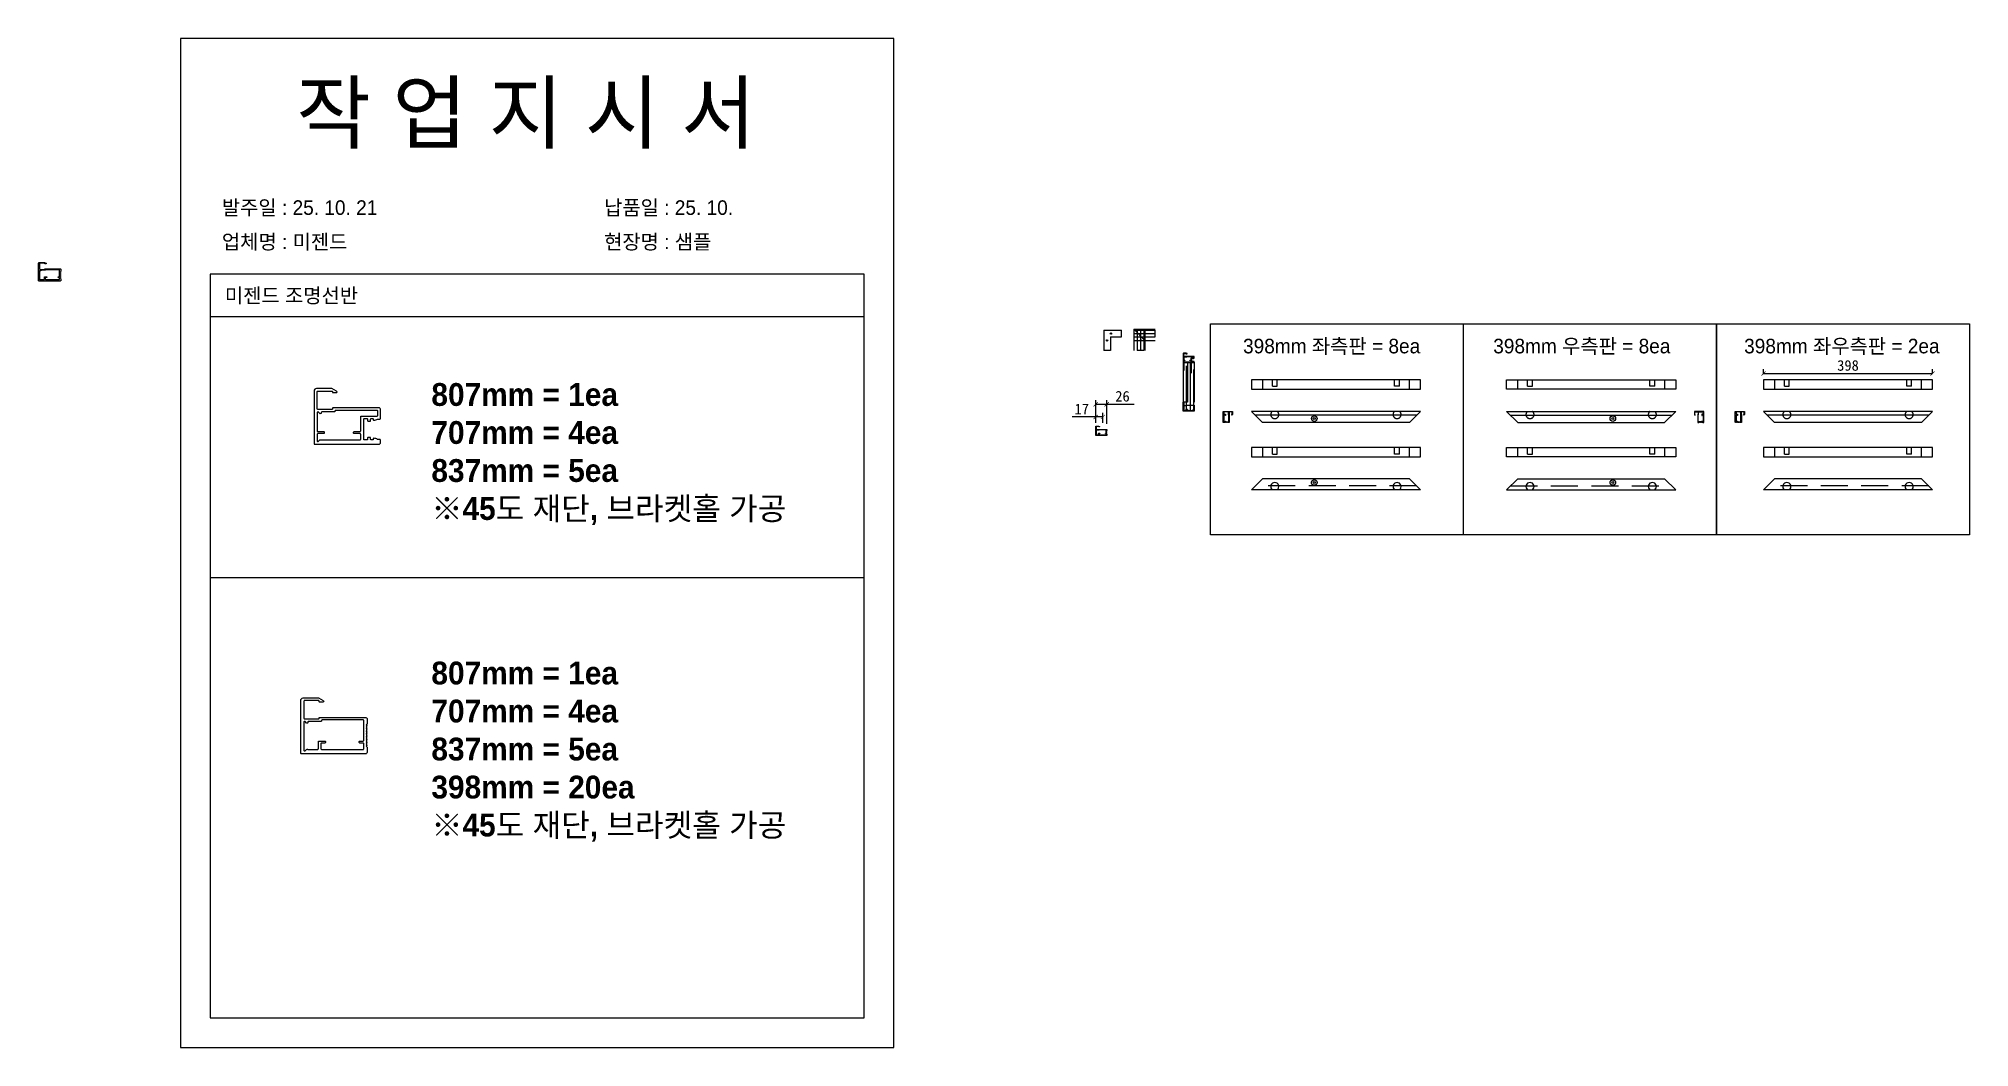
# Model space of a CAD drawing. Header units: millimetres. Extents: x -44117 to 256353, y -2095463 to 65325.
# Drawn here: x 118342 to 122888, y -400560 to -398184 of the extents above; entities that cross this region are included whole.
import ezdxf

# ---------------------------------------------------------------- set-up
doc = ezdxf.new("R2010")
doc.units = ezdxf.units.MM
doc.header["$LTSCALE"] = 10
doc.linetypes.add('HIDDEN', pattern=[9.525, 6.35, -3.175])
doc.layers.add('DEFAULT', color=7, linetype='Continuous')
doc.dimstyles.new('ISO-25', dxfattribs={"dimtxt": 2.5, "dimasz": 2.5, "dimexe": 1, "dimexo": 1, "dimtad": 1, "dimtxsty": 'Standard', "dimblk": 'ARCHTICK', "dimcen": 2.5, "dimadec": 0, "dimazin": 0, "dimtfac": 1, "dimtmove": 0, "dimatfit": 3, "dimfxl": 0, "dimarcsym": 0})

msp = doc.modelspace()

# ---------------------------------------------------------------- texts
at = {"attachment_point": 1}
for s, width, gutter_width, heights, insert, char_height in [('{\\fGulim|b0|i0|c129|p50;작 업 지 시 서}', 3307.3198183, 12.5, [-155.84554], (118948.60535, -398287.81953), 140), ('{\\fGulim|b0|i0|c129|p50;발주일 : 25. 10. 21}', 3307.3198183, 12.5, [34.50412], (118773.39599, -398564.53995), 34.3), ('{\\fGulim|b0|i0|c129|p50;납품일 : 25. 10. }', 3307.3198183, 12.5, [37.67976], (119673.37397, -398564.53995), 34.3), ('{\\fGulim|b0|i0|c129|p50;업체명 : 미젠드}', 3307.3198183, 12.5, [36.11279], (118773.39599, -398645.19613), 34.3), ('{\\fGulim|b0|i0|c129|p50;현장명 : 샘플}', 3307.3198183, 12.5, [38.2735], (119673.37397, -398645.19613), 34.3), ('{\\fGulim|b0|i0|c129|p50;미젠드 조명선반}', 3307.3198183, 12.5, [38.31917], (118780.43819, -398771.86223), 34.3), ('{\\fGulim|b0|i0|c129|p50;398mm 좌측판 = 8ea}', 3307.3198183, 12.5, [38.31917], (121177.9449, -398890.69252), 34.3), ('{\\fGulim|b0|i0|c129|p50;398mm 우측판 = 8ea}', 3307.3198183, 12.5, [38.31917], (121767.06302, -398890.69252), 34.3), ('{\\fGulim|b0|i0|c129|p50;398mm 좌우측판 = 2ea}', 3307.3198183, 12.5, [38.31917], (122357.79961, -398890.69252), 34.3), ('{\\fGulim|b1|i0|c129|p50;807mm = 1ea\\P707mm = 4ea\\P837mm = 5ea\\P※45도 재단, 브라켓홀 가공}', 3452.1381003, 13.04734, [-332.73037], (119266.77368, -398995.02826), 53.7028516), ('{\\fGulim|b1|i0|c129|p50;807mm = 1ea\\P707mm = 4ea\\P837mm = 5ea\\P398mm = 20ea\\P※45도 재단, 브라켓홀 가공}', 3452.1381003, 13.04734, [-422.30615], (119266.77368, -399651.07025), 53.7028516)]:
    msp.add_mtext_dynamic_manual_height_columns(s, width=width, gutter_width=gutter_width, heights=heights, dxfattribs=dict(at, insert=insert, char_height=char_height))

# ---------------------------------------------------------------- blocks, each defined once
blk = doc.blocks.new('_ArchTick')
at = {"color": 0, "linetype": 'ByBlock', "const_width": 0.15}
blk.add_lwpolyline([(-0.5, -0.5), (0.5, 0.5)], dxfattribs=at)
blk = doc.blocks.new('*D3632')
at = {"color": 0, "lineweight": -2}
for p, q in [((120831, -399089), (120831, -399064.8)), ((120848, -399089), (120848, -399064.8)), ((120831, -399074.8), (120775.2, -399074.8)), ((120848, -399074.8), (120831, -399074.8))]:
    blk.add_line(p, q, dxfattribs=at)
at = {"layer": 'Defpoints', "color": 0}
for p in [(120831, -399074.8), (120831, -399104), (120848, -399104)]:
    blk.add_point(p, dxfattribs=at)
at = {"color": 0, "lineweight": -2, "xscale": 10, "yscale": 10, "zscale": 10, "rotation": 180}
blk.add_blockref('_ArchTick', (120831, -399074.8), dxfattribs=at)
at = {"color": 0, "lineweight": -2, "xscale": 10, "yscale": 10, "zscale": 10}
blk.add_blockref('_ArchTick', (120848, -399074.8), dxfattribs=at)
at = {"color": 0, "insert": (120798.1, -399056.1), "char_height": 25, "attachment_point": 5}
blk.add_mtext('17', dxfattribs=at)
blk = doc.blocks.new('*D3633')
at = {"color": 0, "lineweight": -2}
for p, q in [((120831, -399082.4), (120831, -399035)), ((120831, -399045), (120857, -399045)), ((120857, -399090.6), (120857, -399035)), ((120857, -399045), (120921.2, -399045))]:
    blk.add_line(p, q, dxfattribs=at)
at = {"layer": 'Defpoints', "color": 0}
for p in [(120857, -399045), (120831, -399097.4), (120857, -399105.6)]:
    blk.add_point(p, dxfattribs=at)
at = {"color": 0, "lineweight": -2, "xscale": 10, "yscale": 10, "zscale": 10, "rotation": 180}
blk.add_blockref('_ArchTick', (120831, -399045), dxfattribs=at)
at = {"color": 0, "lineweight": -2, "xscale": 10, "yscale": 10, "zscale": 10}
blk.add_blockref('_ArchTick', (120857, -399045), dxfattribs=at)
at = {"color": 0, "insert": (120894.1, -399026.2), "char_height": 25, "attachment_point": 5}
blk.add_mtext('26', dxfattribs=at)
blk = doc.blocks.new('*D3681')
at = {"color": 0, "lineweight": -2}
for p, q in [((122403.4, -398972.2), (122403.4, -398962.4)), ((122403.4, -398972.4), (122801.4, -398972.4)), ((122801.4, -398972.2), (122801.4, -398962.4))]:
    blk.add_line(p, q, dxfattribs=at)
at = {"layer": 'Defpoints', "color": 0}
for p in [(122801.4, -398972.4), (122403.4, -398987.2), (122801.4, -398987.2)]:
    blk.add_point(p, dxfattribs=at)
at = {"color": 0, "lineweight": -2, "xscale": 10, "yscale": 10, "zscale": 10, "rotation": 180}
blk.add_blockref('_ArchTick', (122403.4, -398972.4), dxfattribs=at)
at = {"color": 0, "lineweight": -2, "xscale": 10, "yscale": 10, "zscale": 10}
blk.add_blockref('_ArchTick', (122801.4, -398972.4), dxfattribs=at)
at = {"color": 0, "insert": (122602.4, -398953.6), "char_height": 25, "attachment_point": 5}
blk.add_mtext('398', dxfattribs=at)

# ---------------------------------------------------------------- dimensions: what is measured, and where the dimension line sits
for base, p1, p2, picture, middle in [((122801.38774, -398972.36503), (122403.38774, -398987.21457), (122801.38774, -398987.21457), '*D3681', (122602.38774, -398953.61503)), ((120856.98527, -399044.98471), (120830.98527, -399097.43462, 0), (120856.98527, -399105.60962, 0), '*D3633', (120894.0686, -399026.23471)), ((120830.98527, -399074.83864), (120847.98527, -399104.03462, 0), (120830.98527, -399104.03462, 0), '*D3632', (120798.0686, -399056.08864))]:
    dim = msp.add_linear_dim(base=base, p1=p1, p2=p2, dimstyle='ISO-25', override={"dimscale": 10, "dimasz": 1, "dimexo": 1.5})
    dim.commit()
    dim.dimension.update_dxf_attribs({"geometry": picture, "text_midpoint": middle})

# ---------------------------------------------------------------- linework, layer by layer
for p, q in [((120285.79874, -398738.82674), (118745.79874, -398738.82674)), ((120285.79874, -398838.82674), (118745.79874, -398838.82674)), ((120920.79229, -398868.39435), (120970.79229, -398868.39435)), ((120920.79229, -398868.39435), (120920.79229, -398918.39435)), ((120946.79229, -398894.39435), (120920.79229, -398868.39435)), ((120920.79229, -398878.39435), (120970.79229, -398878.39435)), ((120936.79229, -398868.39435), (120936.79229, -398918.39435)), ((120945.79229, -398868.39435), (120945.79229, -398918.39435)), ((120946.79229, -398868.39435), (120946.79229, -398918.39435)), ((120970.79229, -398886.19435), (120970.79229, -398870.59435)), ((121697.02432, -399352.68312), (121697.02432, -398855.81701)), ((120920.79229, -398894.39435), (120970.79229, -398894.39435)), ((120944.59229, -398918.39435), (120928.99229, -398918.39435)), ((121037.17082, -398946.00241), (121037.17082, -399040.30087)), ((121038.37082, -398943.65241), (121038.37082, -398965.71256)), ((121045.07082, -399058.25087, 0), (121045.07082, -398954.68101, 0)), ((121047.17082, -398946.00241), (121047.17082, -399040.30087)), ((121053.17082, -398946.00241), (121053.17082, -399059.50087)), ((121055.46582, -398943.35241), (121055.46582, -398971.64524)), ((121061.92082, -399058.25087, 0), (121061.92082, -398963.40152, 0)), ((121063.17082, -398945.80241), (121063.17082, -399040.10087)), ((121595.63772, -398987.21457), (121197.63772, -398987.21457)), ((121197.63772, -398987.21457), (121197.63772, -399009.11457)), ((121197.63772, -399009.11457), (121595.63772, -399009.11457)), ((121246.93772, -399002.21457), (121246.93772, -398987.21457)), ((121246.93772, -399002.21457), (121258.33772, -399002.21457)), ((121258.33772, -399002.21457), (121258.33772, -398987.21457)), ((121534.93772, -399002.21457), (121534.93772, -398987.21457)), ((121546.33772, -399002.21457), (121534.93772, -399002.21457)), ((121546.33772, -399002.21457), (121546.33772, -398987.21457)), ((121595.63772, -399009.11457), (121595.63772, -398987.21457)), ((121798.65369, -399009.11457), (121798.65369, -398987.21457)), ((121798.65369, -398987.21457), (122196.65369, -398987.21457)), ((122196.65369, -399009.11457), (121798.65369, -399009.11457)), ((121847.95369, -399002.21457), (121847.95369, -398987.21457)), ((121847.95369, -399002.21457), (121859.35369, -399002.21457)), ((121859.35369, -399002.21457), (121859.35369, -398987.21457)), ((122135.95369, -399002.21457), (122135.95369, -398987.21457)), ((122147.35369, -399002.21457), (122135.95369, -399002.21457)), ((122147.35369, -399002.21457), (122147.35369, -398987.21457)), ((122196.65369, -398987.21457), (122196.65369, -399009.11457)), ((122801.38774, -398987.21457), (122403.38774, -398987.21457)), ((122403.38774, -398987.21457), (122403.38774, -399009.11457)), ((122403.38774, -399009.11457), (122801.38774, -399009.11457)), ((122452.68774, -399002.21457), (122452.68774, -398987.21457)), ((122452.68774, -399002.21457), (122464.08774, -399002.21457)), ((122464.08774, -399002.21457), (122464.08774, -398987.21457)), ((122740.68774, -399002.21457), (122740.68774, -398987.21457)), ((122752.08774, -399002.21457), (122740.68774, -399002.21457)), ((122752.08774, -399002.21457), (122752.08774, -398987.21457)), ((122801.38774, -399009.11457), (122801.38774, -398987.21457)), ((121595.63772, -399061.59969), (121197.63772, -399061.59969)), ((121197.63772, -399061.59969), (121223.63772, -399087.59969)), ((121595.63772, -399061.59969), (121569.63772, -399087.59969)), ((121798.65369, -399061.59969), (122196.65369, -399061.59969)), ((121798.65369, -399061.59969), (121824.65369, -399087.59969)), ((122196.65369, -399061.59969), (122170.65369, -399087.59969)), ((122801.38774, -399061.59969), (122403.38774, -399061.59969)), ((122403.38774, -399061.59969), (122429.38774, -399087.59969)), ((122801.38774, -399061.59969), (122775.38774, -399087.59969)), ((121586.63772, -399070.59969), (121206.63772, -399070.59969)), ((121569.63772, -399087.59969), (121223.63772, -399087.59969)), ((121807.65369, -399070.59969), (122187.65369, -399070.59969)), ((121824.65369, -399087.59969), (122170.65369, -399087.59969)), ((122792.38774, -399070.59969), (122412.38774, -399070.59969)), ((122775.38774, -399087.59969), (122429.38774, -399087.59969)), ((121595.63772, -399147.0785), (121197.63772, -399147.0785)), ((121197.63772, -399147.0785), (121197.63772, -399168.9785)), ((121246.93772, -399162.0785), (121246.93772, -399147.0785)), ((121258.33772, -399162.0785), (121258.33772, -399147.0785)), ((121534.93772, -399162.0785), (121534.93772, -399147.0785)), ((121546.33772, -399162.0785), (121546.33772, -399147.0785)), ((121595.63772, -399168.9785), (121595.63772, -399147.0785)), ((121798.65369, -399168.9785), (121798.65369, -399147.0785)), ((121798.65369, -399147.0785), (122196.65369, -399147.0785)), ((121847.95369, -399162.0785), (121847.95369, -399147.0785)), ((121859.35369, -399162.0785), (121859.35369, -399147.0785)), ((122135.95369, -399162.0785), (122135.95369, -399147.0785)), ((122147.35369, -399162.0785), (122147.35369, -399147.0785)), ((122196.65369, -399147.0785), (122196.65369, -399168.9785)), ((122801.38774, -399147.0785), (122403.38774, -399147.0785)), ((122403.38774, -399147.0785), (122403.38774, -399168.9785)), ((122452.68774, -399162.0785), (122452.68774, -399147.0785)), ((122464.08774, -399162.0785), (122464.08774, -399147.0785)), ((122740.68774, -399162.0785), (122740.68774, -399147.0785)), ((122752.08774, -399162.0785), (122752.08774, -399147.0785)), ((122801.38774, -399168.9785), (122801.38774, -399147.0785)), ((121197.63772, -399168.9785), (121595.63772, -399168.9785)), ((121246.93772, -399162.0785), (121258.33772, -399162.0785)), ((121546.33772, -399162.0785), (121534.93772, -399162.0785)), ((122196.65369, -399168.9785), (121798.65369, -399168.9785)), ((121847.95369, -399162.0785), (121859.35369, -399162.0785)), ((122147.35369, -399162.0785), (122135.95369, -399162.0785)), ((122403.38774, -399168.9785), (122801.38774, -399168.9785)), ((122452.68774, -399162.0785), (122464.08774, -399162.0785)), ((122752.08774, -399162.0785), (122740.68774, -399162.0785)), ((121197.63772, -399246.32367), (121223.63772, -399220.32367)), ((121595.63772, -399246.32367), (121197.63772, -399246.32367)), ((121569.63772, -399220.32367), (121223.63772, -399220.32367)), ((121595.63772, -399246.32367), (121569.63772, -399220.32367)), ((121798.65369, -399246.32367), (121824.65369, -399220.32367)), ((121798.65369, -399246.32367), (122196.65369, -399246.32367)), ((121824.65369, -399220.32367), (122170.65369, -399220.32367)), ((122196.65369, -399246.32367), (122170.65369, -399220.32367)), ((122403.38774, -399246.32367), (122429.38774, -399220.32367)), ((122801.38774, -399246.32367), (122403.38774, -399246.32367)), ((122775.38774, -399220.32367), (122429.38774, -399220.32367)), ((122801.38774, -399246.32367), (122775.38774, -399220.32367)), ((118745.79874, -399452.85081), (120285.79874, -399452.85081))]:
    msp.add_line(p, q)
at = {"color": 1}
for p, q in [((120850.14498, -398870.59435), (120891.94498, -398870.59435)), ((120850.14498, -398870.59435), (120850.14498, -398918.39435)), ((120865.74498, -398886.19435), (120865.74498, -398918.39435)), ((120865.74498, -398886.19435), (120891.94498, -398886.19435)), ((120891.94498, -398886.19435), (120891.94498, -398870.59435)), ((120920.79229, -398870.59435), (120970.79229, -398870.59435)), ((120920.79229, -398886.19435), (120970.79229, -398886.19435)), ((120928.99229, -398868.39435), (120928.99229, -398918.39435)), ((120944.59229, -398868.39435), (120944.59229, -398918.39435)), ((120865.74498, -398918.39435), (120850.14498, -398918.39435))]:
    msp.add_line(p, q, dxfattribs=at)
at = {"color": 2, "linetype": 'HIDDEN'}
for p, q in [((121223.63772, -398987.21457), (121223.63772, -399009.11457)), ((121569.63772, -399009.11457), (121569.63772, -398987.21457)), ((121824.65369, -399009.11457), (121824.65369, -398987.21457)), ((122170.65369, -398987.21457), (122170.65369, -399009.11457)), ((122429.38774, -398987.21457), (122429.38774, -399009.11457)), ((122775.38774, -399009.11457), (122775.38774, -398987.21457)), ((121223.63772, -399147.0785), (121223.63772, -399168.9785)), ((121569.63772, -399168.9785), (121569.63772, -399147.0785)), ((121824.65369, -399168.9785), (121824.65369, -399147.0785)), ((122170.65369, -399147.0785), (122170.65369, -399168.9785)), ((122429.38774, -399147.0785), (122429.38774, -399168.9785)), ((122775.38774, -399168.9785), (122775.38774, -399147.0785)), ((121586.63772, -399237.32367), (121206.63772, -399237.32367)), ((121807.65369, -399237.32367), (122187.65369, -399237.32367)), ((122792.38774, -399237.32367), (122412.38774, -399237.32367))]:
    msp.add_line(p, q, dxfattribs=at)
for points in [[(118675.79874, -400559.65702), (120355.79874, -400559.65702), (120355.79874, -398183.65702), (118675.79874, -398183.65702)], [(121101.43237, -398855.81701), (122292.61628, -398855.81701), (122292.61628, -399352.68312), (121101.43237, -399352.68312)], [(122292.61628, -398855.81701), (122888.20823, -398855.81701), (122888.20823, -399352.68312), (122292.61628, -399352.68312)]]:
    msp.add_lwpolyline(points, close=True)
at = {"color": 7, "elevation": 0}
for points in [[(118393.96048, -398726.97792), (118393.96048, -398731.27792), (118393.36048, -398731.87792), (118393.96048, -398732.47792), (118393.36048, -398733.07792), (118393.96048, -398733.67792), (118393.36048, -398734.27792), (118393.96048, -398734.87792), (118393.36048, -398735.47792), (118393.96048, -398736.07792), (118393.36048, -398736.67792), (118393.96048, -398737.27792), (118393.36048, -398737.87792), (118393.96048, -398738.47792), (118393.36048, -398739.07792), (118393.96048, -398739.67792), (118393.36048, -398740.27792), (118393.96048, -398740.87792), (118393.36048, -398741.47792), (118393.96048, -398742.07792), (118393.36048, -398742.67792), (118393.96048, -398743.27792), (118393.36048, -398743.87792), (118393.96048, -398744.47792), (118393.36048, -398745.07792), (118393.96048, -398745.67792), (118393.36048, -398746.27792), (118393.96048, -398746.87792), (118393.36048, -398747.47792), (118393.96048, -398748.07792), (118393.36048, -398748.67792), (118393.96048, -398749.27792), (118393.96048, -398753.57792, -0.4142135624), (118392.96048, -398754.57792), (118392.96048, -398754.57792), (118342.56048, -398754.57792, -0.4142135624), (118341.96048, -398753.97792), (118341.96048, -398712.77792, -0.4142135624), (118343.96048, -398710.77792), (118355.86167, -398710.77792), (118359.54375, -398712.80659, -0.855700792), (118359.36048, -398713.97792), (118356.96048, -398713.97792, -0.4142135624), (118356.36048, -398713.37792), (118356.36048, -398713.17792, 0.4142135624), (118355.96048, -398712.77792), (118344.96048, -398712.77792, 0.4142135624), (118344.36048, -398713.37792), (118344.36048, -398726.57792, 0.4142135624), (118344.96048, -398727.17792), (118355.96048, -398727.17792, 0.4142135624), (118356.36048, -398726.77792), (118356.36048, -398726.57792, -0.4142135624), (118356.96048, -398725.97792), (118392.96048, -398725.97792, -0.4142135623), (118393.96048, -398726.97792)], [(121038.37082, -399048.80087), (121038.37082, -399059.80087, 0.6516899091), (121038.87298, -399060.02252), (121039.46865, -399059.47922, -0.3444690404), (121039.83711, -399059.45117, 0.1479411349), (121040.00339, -399059.50148), (121043.77082, -399059.50148, 0.4142135624), (121044.07082, -399059.20148), (121044.07082, -399056.50087, -0.4142135624), (121044.37082, -399056.20087), (121046.57082, -399056.20087, -0.4142135624), (121046.87082, -399056.50087), (121046.87082, -399056.70087, -0.4142135624), (121046.57082, -399057.00087), (121045.37082, -399057.00087, 0.4142135624), (121045.07082, -399057.30087), (121045.07082, -399059.20087, 0.4142135624), (121045.37082, -399059.50087), (121061.62082, -399059.50087, 0.4142135624), (121061.92082, -399059.20087), (121061.92082, -399057.30087, 0.4142135624), (121061.62082, -399057.00087), (121060.42082, -399057.00087, -0.4142135624), (121060.12082, -399056.70087), (121060.12082, -399056.50087, -0.4142135624), (121060.42082, -399056.20087), (121061.62082, -399056.20087, 0.4142135624), (121061.92082, -399055.90087), (121061.92082, -399048.20087, 0.4142135624), (121061.62082, -399047.90087), (121045.57082, -399047.90087, 0.4142135624), (121045.37082, -399048.10087), (121045.37082, -399048.20087, -0.414213547), (121045.07082, -399048.50087), (121040.17082, -399048.50087, 0.4142135328), (121039.97082, -399048.70087), (121039.97082, -399048.90087, -0.6516899091), (121039.46865, -399049.12252), (121038.87298, -399048.57922, 0.651689909), (121038.37082, -399048.80087)], [(121143.74715, -399062.79969), (121132.74715, -399062.79969, 0.6516899091), (121132.5255, -399063.30185), (121133.0688, -399063.89752, -0.3444690404), (121133.09684, -399064.26597, 0.1479411349), (121133.04654, -399064.43226), (121133.04654, -399068.19969, 0.4142135624), (121133.34654, -399068.49969), (121136.04715, -399068.49969, -0.4142135624), (121136.34715, -399068.79969), (121136.34715, -399070.99969, -0.4142135624), (121136.04715, -399071.29969), (121135.84715, -399071.29969, -0.4142135624), (121135.54715, -399070.99969), (121135.54715, -399069.79969, 0.4142135624), (121135.24715, -399069.49969), (121133.34715, -399069.49969, 0.4142135624), (121133.04715, -399069.79969), (121133.04715, -399086.04969, 0.4142135624), (121133.34715, -399086.34969), (121135.24715, -399086.34969, 0.4142135624), (121135.54715, -399086.04969), (121135.54715, -399084.84969, -0.4142135624), (121135.84715, -399084.54969), (121136.04715, -399084.54969, -0.4142135624), (121136.34715, -399084.84969), (121136.34715, -399086.04969, 0.4142135624), (121136.64715, -399086.34969), (121144.34715, -399086.34969, 0.4142135624), (121144.64715, -399086.04969), (121144.64715, -399069.99969, 0.4142135624), (121144.44715, -399069.79969), (121144.34715, -399069.79969, -0.414213547), (121144.04715, -399069.49969), (121144.04715, -399064.59969, 0.4142135328), (121143.84715, -399064.39969), (121143.64715, -399064.39969, -0.6516899091), (121143.4255, -399063.89752), (121143.9688, -399063.30185, 0.651689909), (121143.74715, -399062.79969)], [(122250.54427, -399062.79969), (122261.54427, -399062.79969, -0.6516899091), (122261.76592, -399063.30185), (122261.22262, -399063.89752, 0.3444690404), (122261.19457, -399064.26597, -0.1479411349), (122261.24487, -399064.43226), (122261.24487, -399068.19969, -0.4142135624), (122260.94487, -399068.49969), (122258.24427, -399068.49969, 0.4142135624), (122257.94427, -399068.79969), (122257.94427, -399070.99969, 0.4142135624), (122258.24427, -399071.29969), (122258.44427, -399071.29969, 0.4142135624), (122258.74427, -399070.99969), (122258.74427, -399069.79969, -0.4142135624), (122259.04427, -399069.49969), (122260.94427, -399069.49969, -0.4142135624), (122261.24427, -399069.79969), (122261.24427, -399086.04969, -0.4142135624), (122260.94427, -399086.34969), (122259.04427, -399086.34969, -0.4142135624), (122258.74427, -399086.04969), (122258.74427, -399084.84969, 0.4142135624), (122258.44427, -399084.54969), (122258.24427, -399084.54969, 0.4142135624), (122257.94427, -399084.84969), (122257.94427, -399086.04969, -0.4142135624), (122257.64427, -399086.34969), (122249.94427, -399086.34969, -0.4142135624), (122249.64427, -399086.04969), (122249.64427, -399069.99969, -0.4142135624), (122249.84427, -399069.79969), (122249.94427, -399069.79969, 0.414213547), (122250.24427, -399069.49969), (122250.24427, -399064.59969, -0.4142135328), (122250.44427, -399064.39969), (122250.64427, -399064.39969, 0.6516899091), (122250.86592, -399063.89752), (122250.32262, -399063.30185, -0.651689909), (122250.54427, -399062.79969)], [(122349.49716, -399062.79969), (122338.49716, -399062.79969, 0.6516899091), (122338.27551, -399063.30185), (122338.81881, -399063.89752, -0.3444690404), (122338.84686, -399064.26597, 0.1479411349), (122338.79656, -399064.43226), (122338.79656, -399068.19969, 0.4142135624), (122339.09656, -399068.49969), (122341.79716, -399068.49969, -0.4142135624), (122342.09716, -399068.79969), (122342.09716, -399070.99969, -0.4142135624), (122341.79716, -399071.29969), (122341.59716, -399071.29969, -0.4142135624), (122341.29716, -399070.99969), (122341.29716, -399069.79969, 0.4142135624), (122340.99716, -399069.49969), (122339.09716, -399069.49969, 0.4142135624), (122338.79716, -399069.79969), (122338.79716, -399086.04969, 0.4142135624), (122339.09716, -399086.34969), (122340.99716, -399086.34969, 0.4142135624), (122341.29716, -399086.04969), (122341.29716, -399084.84969, -0.4142135624), (122341.59716, -399084.54969), (122341.79716, -399084.54969, -0.4142135624), (122342.09716, -399084.84969), (122342.09716, -399086.04969, 0.4142135624), (122342.39716, -399086.34969), (122350.09716, -399086.34969, 0.4142135624), (122350.39716, -399086.04969), (122350.39716, -399069.99969, 0.4142135624), (122350.19716, -399069.79969), (122350.09716, -399069.79969, -0.414213547), (122349.79716, -399069.49969), (122349.79716, -399064.59969, 0.4142135328), (122349.59716, -399064.39969), (122349.39716, -399064.39969, -0.6516899091), (122349.17551, -399063.89752), (122349.71881, -399063.30185, 0.651689909), (122349.49716, -399062.79969)], [(120856.98527, -399104.53462), (120856.98527, -399106.68462), (120856.68527, -399106.98462), (120856.98527, -399107.28462), (120856.68527, -399107.58462), (120856.98527, -399107.88462), (120856.68527, -399108.18462), (120856.98527, -399108.48462), (120856.68527, -399108.78462), (120856.98527, -399109.08462), (120856.68527, -399109.38462), (120856.98527, -399109.68462), (120856.68527, -399109.98462), (120856.98527, -399110.28462), (120856.68527, -399110.58462), (120856.98527, -399110.88462), (120856.68527, -399111.18462), (120856.98527, -399111.48462), (120856.68527, -399111.78462), (120856.98527, -399112.08462), (120856.68527, -399112.38462), (120856.98527, -399112.68462), (120856.68527, -399112.98462), (120856.98527, -399113.28462), (120856.68527, -399113.58462), (120856.98527, -399113.88462), (120856.68527, -399114.18462), (120856.98527, -399114.48462), (120856.68527, -399114.78462), (120856.98527, -399115.08462), (120856.68527, -399115.38462), (120856.98527, -399115.68462), (120856.98527, -399117.83462, -0.4142135624), (120856.48527, -399118.33462), (120856.48527, -399118.33462), (120831.28527, -399118.33462, -0.4142135624), (120830.98527, -399118.03462), (120830.98527, -399097.43462, -0.4142135624), (120831.98527, -399096.43462), (120837.93586, -399096.43462), (120839.77691, -399097.44896, -0.855700792), (120839.68527, -399098.03462), (120838.48527, -399098.03462, -0.4142135624), (120838.18527, -399097.73462), (120838.18527, -399097.63462, 0.4142135624), (120837.98527, -399097.43462), (120832.48527, -399097.43462, 0.4142135624), (120832.18527, -399097.73462), (120832.18527, -399104.33462, 0.4142135624), (120832.48527, -399104.63462), (120837.98527, -399104.63462, 0.4142135624), (120838.18527, -399104.43462), (120838.18527, -399104.33462, -0.4142135624), (120838.48527, -399104.03462), (120856.48527, -399104.03462, -0.4142135623), (120856.98527, -399104.53462)], [(119115.19513, -399785.30431), (119115.19513, -399798.20431), (119113.39513, -399800.00431), (119115.19513, -399801.80431), (119113.39513, -399803.60431), (119115.19513, -399805.40431), (119113.39513, -399807.20431), (119115.19513, -399809.00431), (119113.39513, -399810.80431), (119115.19513, -399812.60431), (119113.39513, -399814.40431), (119115.19513, -399816.20431), (119113.39513, -399818.00431), (119115.19513, -399819.80431), (119113.39513, -399821.60431), (119115.19513, -399823.40431), (119113.39513, -399825.20431), (119115.19513, -399827.00431), (119113.39513, -399828.80431), (119115.19513, -399830.60431), (119113.39513, -399832.40431), (119115.19513, -399834.20431), (119113.39513, -399836.00431), (119115.19513, -399837.80431), (119113.39513, -399839.60431), (119115.19513, -399841.40431), (119113.39513, -399843.20431), (119115.19513, -399845.00431), (119113.39513, -399846.80431), (119115.19513, -399848.60431), (119113.39513, -399850.40431), (119115.19513, -399852.20431), (119115.19513, -399865.10431, -0.4142135624), (119112.19513, -399868.10431), (119112.19513, -399868.10431), (118960.99513, -399868.10431, -0.4142135624), (118959.19513, -399866.30431), (118959.19513, -399742.70431, -0.4142135624), (118965.19513, -399736.70431), (119000.89869, -399736.70431), (119011.94495, -399742.79034, -0.855700792), (119011.39513, -399746.30431), (119004.19513, -399746.30431, -0.4142135624), (119002.39513, -399744.50431), (119002.39513, -399743.90431, 0.4142135624), (119001.19513, -399742.70431), (118968.19513, -399742.70431, 0.4142135624), (118966.39513, -399744.50431), (118966.39513, -399784.10431, 0.4142135624), (118968.19513, -399785.90431), (119001.19513, -399785.90431, 0.4142135624), (119002.39513, -399784.70431), (119002.39513, -399784.10431, -0.4142135624), (119004.19513, -399782.30431), (119112.19513, -399782.30431, -0.4142135623), (119115.19513, -399785.30431)]]:
    msp.add_lwpolyline(points, format="xyb", dxfattribs=at)
at = {"color": 7}
for points in [[(118344.36048, -398729.77792), (118344.36048, -398751.77792, 0.6516899091), (118345.36481, -398752.22122), (118346.55615, -398751.13461, -0.3444690404), (118347.29305, -398751.07852, 0.1479411349), (118347.62562, -398751.17912), (118355.16048, -398751.17912, 0.4142135624), (118355.76048, -398750.57912), (118355.76048, -398745.17792, -0.4142135624), (118356.36048, -398744.57792), (118360.76048, -398744.57792, -0.4142135624), (118361.36048, -398745.17792), (118361.36048, -398745.57792, -0.4142135624), (118360.76048, -398746.17792), (118358.36048, -398746.17792, 0.4142135624), (118357.76048, -398746.77792), (118357.76048, -398750.57792, 0.4142135624), (118358.36048, -398751.17792), (118390.86048, -398751.17792, 0.4142135624), (118391.46048, -398750.57792), (118391.46048, -398746.77792, 0.4142135624), (118390.86048, -398746.17792), (118388.46048, -398746.17792, -0.4142135624), (118387.86048, -398745.57792), (118387.86048, -398745.17792, -0.4142135624), (118388.46048, -398744.57792), (118390.86048, -398744.57792, 0.4142135624), (118391.46048, -398743.97792), (118391.46048, -398728.57792, 0.4142135624), (118390.86048, -398727.97792), (118358.76048, -398727.97792, 0.4142135624), (118358.36048, -398728.37792), (118358.36048, -398728.57792, -0.414213547), (118357.76048, -398729.17792), (118347.96048, -398729.17792, 0.4142135328), (118347.56048, -398729.57792), (118347.56048, -398729.97792, -0.6516899091), (118346.55615, -398730.42122), (118345.36481, -398729.33462, 0.651689909), (118344.36048, -398729.77792)], [(121063.17082, -399047.40087), (121063.17082, -399049.55087), (121062.87082, -399049.85087), (121063.17082, -399050.15087), (121062.87082, -399050.45087), (121063.17082, -399050.75087), (121062.87082, -399051.05087), (121063.17082, -399051.35087), (121062.87082, -399051.65087), (121063.17082, -399051.95087), (121062.87082, -399052.25087), (121063.17082, -399052.55087), (121062.87082, -399052.85087), (121063.17082, -399053.15087), (121062.87082, -399053.45087), (121063.17082, -399053.75087), (121062.87082, -399054.05087), (121063.17082, -399054.35087), (121062.87082, -399054.65087), (121063.17082, -399054.95087), (121062.87082, -399055.25087), (121063.17082, -399055.55087), (121062.87082, -399055.85087), (121063.17082, -399056.15087), (121062.87082, -399056.45087), (121063.17082, -399056.75087), (121062.87082, -399057.05087), (121063.17082, -399057.35087), (121062.87082, -399057.65087), (121063.17082, -399057.95087), (121062.87082, -399058.25087), (121063.17082, -399058.55087), (121063.17082, -399060.70087, -0.4142135624), (121062.67082, -399061.20087), (121062.67082, -399061.20087), (121037.47082, -399061.20087, -0.4142135624), (121037.17082, -399060.90087), (121037.17082, -399040.30087, -0.4142135624), (121038.17082, -399039.30087), (121044.12141, -399039.30087), (121045.96246, -399040.31521, -0.855700792), (121045.87082, -399040.90087), (121044.67082, -399040.90087, -0.4142135624), (121044.37082, -399040.60087), (121044.37082, -399040.50087, 0.4142135624), (121044.17082, -399040.30087), (121038.67082, -399040.30087, 0.4142135624), (121038.37082, -399040.60087), (121038.37082, -399047.20087, 0.4142135624), (121038.67082, -399047.50087), (121044.17082, -399047.50087, 0.4142135624), (121044.37082, -399047.30087), (121044.37082, -399047.20087, -0.4142135624), (121044.67082, -399046.90087), (121062.67082, -399046.90087, -0.4142135623), (121063.17082, -399047.40087)], [(121145.14715, -399087.59969), (121142.99715, -399087.59969), (121142.69715, -399087.29969), (121142.39715, -399087.59969), (121142.09715, -399087.29969), (121141.79715, -399087.59969), (121141.49715, -399087.29969), (121141.19715, -399087.59969), (121140.89715, -399087.29969), (121140.59715, -399087.59969), (121140.29715, -399087.29969), (121139.99715, -399087.59969), (121139.69715, -399087.29969), (121139.39715, -399087.59969), (121139.09715, -399087.29969), (121138.79715, -399087.59969), (121138.49715, -399087.29969), (121138.19715, -399087.59969), (121137.89715, -399087.29969), (121137.59715, -399087.59969), (121137.29715, -399087.29969), (121136.99715, -399087.59969), (121136.69715, -399087.29969), (121136.39715, -399087.59969), (121136.09715, -399087.29969), (121135.79715, -399087.59969), (121135.49715, -399087.29969), (121135.19715, -399087.59969), (121134.89715, -399087.29969), (121134.59715, -399087.59969), (121134.29715, -399087.29969), (121133.99715, -399087.59969), (121131.84715, -399087.59969, -0.4142135624), (121131.34715, -399087.09969), (121131.34715, -399087.09969), (121131.34715, -399061.89969, -0.4142135624), (121131.64715, -399061.59969), (121152.24715, -399061.59969, -0.4142135624), (121153.24715, -399062.59969), (121153.24715, -399068.55028), (121152.23281, -399070.39132, -0.855700792), (121151.64715, -399070.29969), (121151.64715, -399069.09969, -0.4142135624), (121151.94715, -399068.79969), (121152.04715, -399068.79969, 0.4142135624), (121152.24715, -399068.59969), (121152.24715, -399063.09969, 0.4142135624), (121151.94715, -399062.79969), (121145.34715, -399062.79969, 0.4142135624), (121145.04715, -399063.09969), (121145.04715, -399068.59969, 0.4142135624), (121145.24715, -399068.79969), (121145.34715, -399068.79969, -0.4142135624), (121145.64715, -399069.09969), (121145.64715, -399087.09969, -0.4142135623), (121145.14715, -399087.59969)], [(122249.14427, -399087.59969), (122251.29427, -399087.59969), (122251.59427, -399087.29969), (122251.89427, -399087.59969), (122252.19427, -399087.29969), (122252.49427, -399087.59969), (122252.79427, -399087.29969), (122253.09427, -399087.59969), (122253.39427, -399087.29969), (122253.69427, -399087.59969), (122253.99427, -399087.29969), (122254.29427, -399087.59969), (122254.59427, -399087.29969), (122254.89427, -399087.59969), (122255.19427, -399087.29969), (122255.49427, -399087.59969), (122255.79427, -399087.29969), (122256.09427, -399087.59969), (122256.39427, -399087.29969), (122256.69427, -399087.59969), (122256.99427, -399087.29969), (122257.29427, -399087.59969), (122257.59427, -399087.29969), (122257.89427, -399087.59969), (122258.19427, -399087.29969), (122258.49427, -399087.59969), (122258.79427, -399087.29969), (122259.09427, -399087.59969), (122259.39427, -399087.29969), (122259.69427, -399087.59969), (122259.99427, -399087.29969), (122260.29427, -399087.59969), (122262.44427, -399087.59969, 0.4142135624), (122262.94427, -399087.09969), (122262.94427, -399087.09969), (122262.94427, -399061.89969, 0.4142135624), (122262.64427, -399061.59969), (122242.04427, -399061.59969, 0.4142135624), (122241.04427, -399062.59969), (122241.04427, -399068.55028), (122242.05861, -399070.39132, 0.855700792), (122242.64427, -399070.29969), (122242.64427, -399069.09969, 0.4142135624), (122242.34427, -399068.79969), (122242.24427, -399068.79969, -0.4142135624), (122242.04427, -399068.59969), (122242.04427, -399063.09969, -0.4142135624), (122242.34427, -399062.79969), (122248.94427, -399062.79969, -0.4142135624), (122249.24427, -399063.09969), (122249.24427, -399068.59969, -0.4142135624), (122249.04427, -399068.79969), (122248.94427, -399068.79969, 0.4142135624), (122248.64427, -399069.09969), (122248.64427, -399087.09969, 0.4142135623), (122249.14427, -399087.59969)], [(122350.89716, -399087.59969), (122348.74716, -399087.59969), (122348.44716, -399087.29969), (122348.14716, -399087.59969), (122347.84716, -399087.29969), (122347.54716, -399087.59969), (122347.24716, -399087.29969), (122346.94716, -399087.59969), (122346.64716, -399087.29969), (122346.34716, -399087.59969), (122346.04716, -399087.29969), (122345.74716, -399087.59969), (122345.44716, -399087.29969), (122345.14716, -399087.59969), (122344.84716, -399087.29969), (122344.54716, -399087.59969), (122344.24716, -399087.29969), (122343.94716, -399087.59969), (122343.64716, -399087.29969), (122343.34716, -399087.59969), (122343.04716, -399087.29969), (122342.74716, -399087.59969), (122342.44716, -399087.29969), (122342.14716, -399087.59969), (122341.84716, -399087.29969), (122341.54716, -399087.59969), (122341.24716, -399087.29969), (122340.94716, -399087.59969), (122340.64716, -399087.29969), (122340.34716, -399087.59969), (122340.04716, -399087.29969), (122339.74716, -399087.59969), (122337.59716, -399087.59969, -0.4142135624), (122337.09716, -399087.09969), (122337.09716, -399087.09969), (122337.09716, -399061.89969, -0.4142135624), (122337.39716, -399061.59969), (122357.99716, -399061.59969, -0.4142135624), (122358.99716, -399062.59969), (122358.99716, -399068.55028), (122357.98282, -399070.39132, -0.855700792), (122357.39716, -399070.29969), (122357.39716, -399069.09969, -0.4142135624), (122357.69716, -399068.79969), (122357.79716, -399068.79969, 0.4142135624), (122357.99716, -399068.59969), (122357.99716, -399063.09969, 0.4142135624), (122357.69716, -399062.79969), (122351.09716, -399062.79969, 0.4142135624), (122350.79716, -399063.09969), (122350.79716, -399068.59969, 0.4142135624), (122350.99716, -399068.79969), (122351.09716, -399068.79969, -0.4142135624), (122351.39716, -399069.09969), (122351.39716, -399087.09969, -0.4142135623), (122350.89716, -399087.59969)], [(120832.18527, -399105.93462), (120832.18527, -399116.93462, 0.6516899091), (120832.68744, -399117.15627), (120833.28311, -399116.61297, -0.3444690404), (120833.65156, -399116.58492, 0.1479411349), (120833.81784, -399116.63522), (120837.58527, -399116.63522, 0.4142135624), (120837.88527, -399116.33522), (120837.88527, -399113.63462, -0.4142135624), (120838.18527, -399113.33462), (120840.38527, -399113.33462, -0.4142135624), (120840.68527, -399113.63462), (120840.68527, -399113.83462, -0.4142135624), (120840.38527, -399114.13462), (120839.18527, -399114.13462, 0.4142135624), (120838.88527, -399114.43462), (120838.88527, -399116.33462, 0.4142135624), (120839.18527, -399116.63462), (120855.43527, -399116.63462, 0.4142135624), (120855.73527, -399116.33462), (120855.73527, -399114.43462, 0.4142135624), (120855.43527, -399114.13462), (120854.23527, -399114.13462, -0.4142135624), (120853.93527, -399113.83462), (120853.93527, -399113.63462, -0.4142135624), (120854.23527, -399113.33462), (120855.43527, -399113.33462, 0.4142135624), (120855.73527, -399113.03462), (120855.73527, -399105.33462, 0.4142135624), (120855.43527, -399105.03462), (120839.38527, -399105.03462, 0.4142135624), (120839.18527, -399105.23462), (120839.18527, -399105.33462, -0.414213547), (120838.88527, -399105.63462), (120833.98527, -399105.63462, 0.4142135328), (120833.78527, -399105.83462), (120833.78527, -399106.03462, -0.6516899091), (120833.28311, -399106.25627), (120832.68744, -399105.71297, 0.651689909), (120832.18527, -399105.93462)], [(118966.39513, -399793.70431), (118966.39513, -399859.70431, 0.6516899091), (118969.40812, -399861.03422), (118972.98214, -399857.7744, -0.3444690404), (118975.19284, -399857.60612, 0.1479411349), (118976.19055, -399857.90793), (118998.79513, -399857.90793, 0.4142135624), (119000.59513, -399856.10793), (119000.59513, -399839.90431, -0.4142135624), (119002.39513, -399838.10431), (119015.59513, -399838.10431, -0.4142135624), (119017.39513, -399839.90431), (119017.39513, -399841.10431, -0.4142135624), (119015.59513, -399842.90431), (119008.39513, -399842.90431, 0.4142135624), (119006.59513, -399844.70431), (119006.59513, -399856.10431, 0.4142135624), (119008.39513, -399857.90431), (119105.89513, -399857.90431, 0.4142135624), (119107.69513, -399856.10431), (119107.69513, -399844.70431, 0.4142135624), (119105.89513, -399842.90431), (119098.69513, -399842.90431, -0.4142135624), (119096.89513, -399841.10431), (119096.89513, -399839.90431, -0.4142135624), (119098.69513, -399838.10431), (119105.89513, -399838.10431, 0.4142135624), (119107.69513, -399836.30431), (119107.69513, -399790.10431, 0.4142135624), (119105.89513, -399788.30431), (119009.59513, -399788.30431, 0.4142135624), (119008.39513, -399789.50431), (119008.39513, -399790.10431, -0.414213547), (119006.59513, -399791.90431), (118977.19513, -399791.90431, 0.4142135328), (118975.99513, -399793.10431), (118975.99513, -399794.30431, -0.6516899091), (118972.98214, -399795.63422), (118969.40812, -399792.37441, 0.651689909), (118966.39513, -399793.70431)]]:
    msp.add_lwpolyline(points, format="xyb", dxfattribs=at)
msp.add_lwpolyline([(118745.79874, -398738.82674), (118745.79874, -400489.65702), (120285.79874, -400489.65702), (120285.79874, -398738.82674)])
for points in [[(121061.87082, -398933.00241), (121045.57082, -398933.00241, 0.4142135624), (121045.37082, -398933.20241), (121045.37082, -398933.30241, -0.414213547), (121045.07082, -398933.60241), (121040.17082, -398933.60241, 0.4142135328), (121039.97082, -398933.80241), (121039.97082, -398934.00241, -0.6516899091), (121039.46865, -398934.22406), (121038.87298, -398933.68076, 0.6516899091), (121038.37082, -398933.90241), (121038.37082, -398941.00241, 0.4142135624), (121038.67082, -398941.30241), (121040.87082, -398941.30241, -0.4142135624), (121041.17082, -398941.60241), (121041.17082, -398941.80241, -0.4142135624), (121040.87082, -398942.10241), (121038.67082, -398942.10241, 0.4142135624), (121038.37082, -398942.40241), (121038.37082, -398944.90241, 0.6516899091), (121038.87298, -398945.12406), (121039.46865, -398944.58076, -0.3439608111), (121039.83665, -398944.55241, 0.1474768298), (121040.00248, -398944.60241), (121055.16582, -398944.60241, 0.4142135624), (121055.46582, -398944.30241), (121055.46582, -398942.40241, 0.4142135624), (121055.16582, -398942.10241), (121052.96582, -398942.10241, -0.4142135624), (121052.66582, -398941.80241), (121052.66582, -398941.60241, -0.4142135624), (121052.96582, -398941.30241), (121055.16582, -398941.30241, 0.4142135624), (121055.46582, -398941.00241), (121055.46582, -398935.50241, -0.4142135624), (121055.76582, -398935.20241), (121061.87082, -398935.20241, 0.4142135624), (121062.17082, -398934.90241), (121062.17082, -398933.30241, 0.4142135624), (121061.87082, -398933.00241)], [(119138.78684, -399059.37664), (119040.98684, -399059.37664, 0.4142135624), (119039.78684, -399060.57664), (119039.78684, -399061.17664, -0.414213547), (119037.98684, -399062.97664), (119008.58684, -399062.97664, 0.4142135328), (119007.38684, -399064.17664), (119007.38684, -399065.37664, -0.6516899091), (119004.37385, -399066.70655), (119000.79983, -399063.44674, 0.6516899091), (118997.78684, -399064.77664), (118997.78684, -399107.37664, 0.4142135624), (118999.58684, -399109.17664), (119012.78684, -399109.17664, -0.4142135624), (119014.58684, -399110.97664), (119014.58684, -399112.17664, -0.4142135624), (119012.78684, -399113.97664), (118999.58684, -399113.97664, 0.4142135624), (118997.78684, -399115.77664), (118997.78684, -399130.77664, 0.6516899091), (119000.79983, -399132.10655), (119004.37385, -399128.84674, -0.3439608111), (119006.58182, -399128.67664, 0.1474768298), (119007.57681, -399128.97664), (119098.55684, -399128.97664, 0.4142135624), (119100.35684, -399127.17664), (119100.35684, -399115.77664, 0.4142135624), (119098.55684, -399113.97664), (119085.35684, -399113.97664, -0.4142135624), (119083.55684, -399112.17664), (119083.55684, -399110.97664, -0.4142135624), (119085.35684, -399109.17664), (119098.55684, -399109.17664, 0.4142135624), (119100.35684, -399107.37664), (119100.35684, -399074.37664, -0.4142135624), (119102.15684, -399072.57664), (119138.78684, -399072.57664, 0.4142135624), (119140.58684, -399070.77664), (119140.58684, -399061.17664, 0.4142135624), (119138.78684, -399059.37664)]]:
    msp.add_lwpolyline(points, format="xyb", close=True)
for centre, radius in [((120866.94498, -398878.39435), 1.6), ((120945.79229, -398878.39435), 1.6), ((120857.94498, -398894.39435), 1.6), ((120936.79229, -398894.39435), 1.6), ((121345.63772, -399078.59969), 6.5), ((121345.63772, -399078.59969), 2.5), ((122048.65369, -399078.59969), 6.5), ((122048.65369, -399078.59969), 2.5), ((121345.63772, -399229.32367), 2.5), ((122048.65369, -399229.32367), 2.5)]:
    msp.add_circle(centre, radius)
at = {"color": 2, "linetype": 'HIDDEN'}
for centre in [(121345.63772, -399229.32367), (122048.65369, -399229.32367)]:
    msp.add_circle(centre, 6.5, dxfattribs=at)
for centre in [(121252.63772, -399069.19969), (121540.63772, -399069.19969), (121853.65369, -399069.19969), (122141.65369, -399069.19969), (122458.38774, -399069.19969), (122746.38774, -399069.19969)]:
    msp.add_arc(centre, 9.5, 126.86989765, 53.13010235, dxfattribs=at)
for centre in [(121252.63772, -399238.72367), (121540.63772, -399238.72367), (121853.65369, -399238.72367), (122141.65369, -399238.72367), (122458.38774, -399238.72367), (122746.38774, -399238.72367)]:
    msp.add_arc(centre, 9.5, 306.86989764, 233.13010236)
at = {"layer": 'DEFAULT', "color": 0}
for points in [[(121058.17082, -398943.80241), (121058.17082, -398944.40241, -0.4142135624), (121057.97082, -398944.60241), (121056.87082, -398944.60241, -0.4142135624), (121056.67082, -398944.40241), (121056.67082, -398936.40241, -0.4142135624), (121056.87082, -398936.20241), (121057.97082, -398936.20241, -0.4142135624), (121058.17082, -398936.40241), (121058.17082, -398937.00241, 0.4142135624), (121058.37082, -398937.20241), (121059.17082, -398937.20241, 0.4142135624), (121059.37082, -398937.00241), (121059.37082, -398936.40241, -0.4142135624), (121059.57082, -398936.20241), (121060.21082, -398936.20241, -0.4142135624), (121060.41082, -398936.40241), (121060.41082, -398936.68686, 0.4322308638), (121060.62304, -398936.88649, 0.1201861936), (121062.09426, -398936.43083, -0.1357168379), (121062.19702, -398936.40241), (121062.97082, -398936.40241, 0.4142135624), (121063.17082, -398936.20241), (121063.17082, -398932.50241, 0.4142135624), (121062.67082, -398932.00241), (121044.67082, -398932.00241, 0.4142135624), (121044.37082, -398932.30241), (121044.37082, -398932.40241, -0.4142135624), (121044.17082, -398932.60241), (121038.67082, -398932.60241, -0.4142135624), (121038.37082, -398932.30241), (121038.37082, -398925.70241, -0.4142135624), (121038.67082, -398925.40241), (121044.17082, -398925.40241, -0.4142135624), (121044.37082, -398925.60241), (121044.37082, -398925.70241, 0.4142135624), (121044.67082, -398926.00241), (121045.87082, -398926.00241, 0.855700792), (121045.96246, -398925.41675), (121044.12141, -398924.40241), (121038.17082, -398924.40241, 0.4142135624), (121037.17082, -398925.40241), (121037.17082, -398946.00241, 0.4142135624), (121037.47082, -398946.30241), (121062.67082, -398946.30241, 0.4142135624), (121063.17082, -398945.80241), (121063.17082, -398944.60241), (121063.17082, -398944.60241, 0.4142135624), (121062.97082, -398944.40241), (121062.19702, -398944.40241, -0.1357168379), (121062.09426, -398944.374, 0.1201861936), (121060.62304, -398943.91834, 0.4322308638), (121060.41082, -398944.11796), (121060.41082, -398944.40241, -0.4142135624), (121060.21082, -398944.60241), (121059.57082, -398944.60241, -0.4142135624), (121059.37082, -398944.40241), (121059.37082, -398943.80241, 0.4142135624), (121059.17082, -398943.60241), (121058.37082, -398943.60241, 0.4142135624), (121058.17082, -398943.80241)], [(119116.58684, -399124.17664), (119116.58684, -399127.77664, -0.4142135624), (119115.38684, -399128.97664), (119108.78684, -399128.97664, -0.4142135624), (119107.58684, -399127.77664), (119107.58684, -399079.77664, -0.4142135624), (119108.78684, -399078.57664), (119115.38684, -399078.57664, -0.4142135624), (119116.58684, -399079.77664), (119116.58684, -399083.37664, 0.4142135624), (119117.78684, -399084.57664), (119122.58684, -399084.57664, 0.4142135624), (119123.78684, -399083.37664), (119123.78684, -399079.77664, -0.4142135624), (119124.98684, -399078.57664), (119128.82684, -399078.57664, -0.4142135624), (119130.02684, -399079.77664), (119130.02684, -399081.48333, 0.4322308638), (119131.30014, -399082.68109, 0.1201861936), (119140.12749, -399079.94713, -0.1357168379), (119140.74401, -399079.77664), (119145.38684, -399079.77664, 0.4142135624), (119146.58684, -399078.57664), (119146.58684, -399056.37664, 0.4142135624), (119143.58684, -399053.37664), (119035.58684, -399053.37664, 0.4142135624), (119033.78684, -399055.17664), (119033.78684, -399055.77664, -0.4142135624), (119032.58684, -399056.97664), (118999.58684, -399056.97664, -0.4142135624), (118997.78684, -399055.17664), (118997.78684, -399015.57664, -0.4142135624), (118999.58684, -399013.77664), (119032.58684, -399013.77664, -0.4142135624), (119033.78684, -399014.97664), (119033.78684, -399015.57664, 0.4142135624), (119035.58684, -399017.37664), (119042.78684, -399017.37664, 0.855700792), (119043.33665, -399013.86267), (119032.2904, -399007.77664), (118996.58684, -399007.77664, 0.4142135624), (118990.58684, -399013.77664), (118990.58684, -399137.37664, 0.4142135624), (118992.38684, -399139.17664), (119143.58684, -399139.17664, 0.4142135624), (119146.58684, -399136.17664), (119146.58684, -399128.97664), (119146.58684, -399128.97664, 0.4142135624), (119145.38684, -399127.77664), (119140.74401, -399127.77664, -0.1357168379), (119140.12749, -399127.60616, 0.1201861936), (119131.30014, -399124.87219, 0.4322308638), (119130.02684, -399126.06995), (119130.02684, -399127.77664, -0.4142135624), (119128.82684, -399128.97664), (119124.98684, -399128.97664, -0.4142135624), (119123.78684, -399127.77664), (119123.78684, -399124.17664, 0.4142135624), (119122.58684, -399122.97664), (119117.78684, -399122.97664, 0.4142135624), (119116.58684, -399124.17664)]]:
    msp.add_lwpolyline(points, format="xyb", close=True, dxfattribs=at)

msp.set_redraw_order([(e.dxf.handle, doc.entitydb.next_handle()) for e in msp.query("TEXT MTEXT ATTDEF DIMENSION ARC_DIMENSION")])  # texts and dimensions are drawn at this point

doc.saveas('drawing.dxf')
